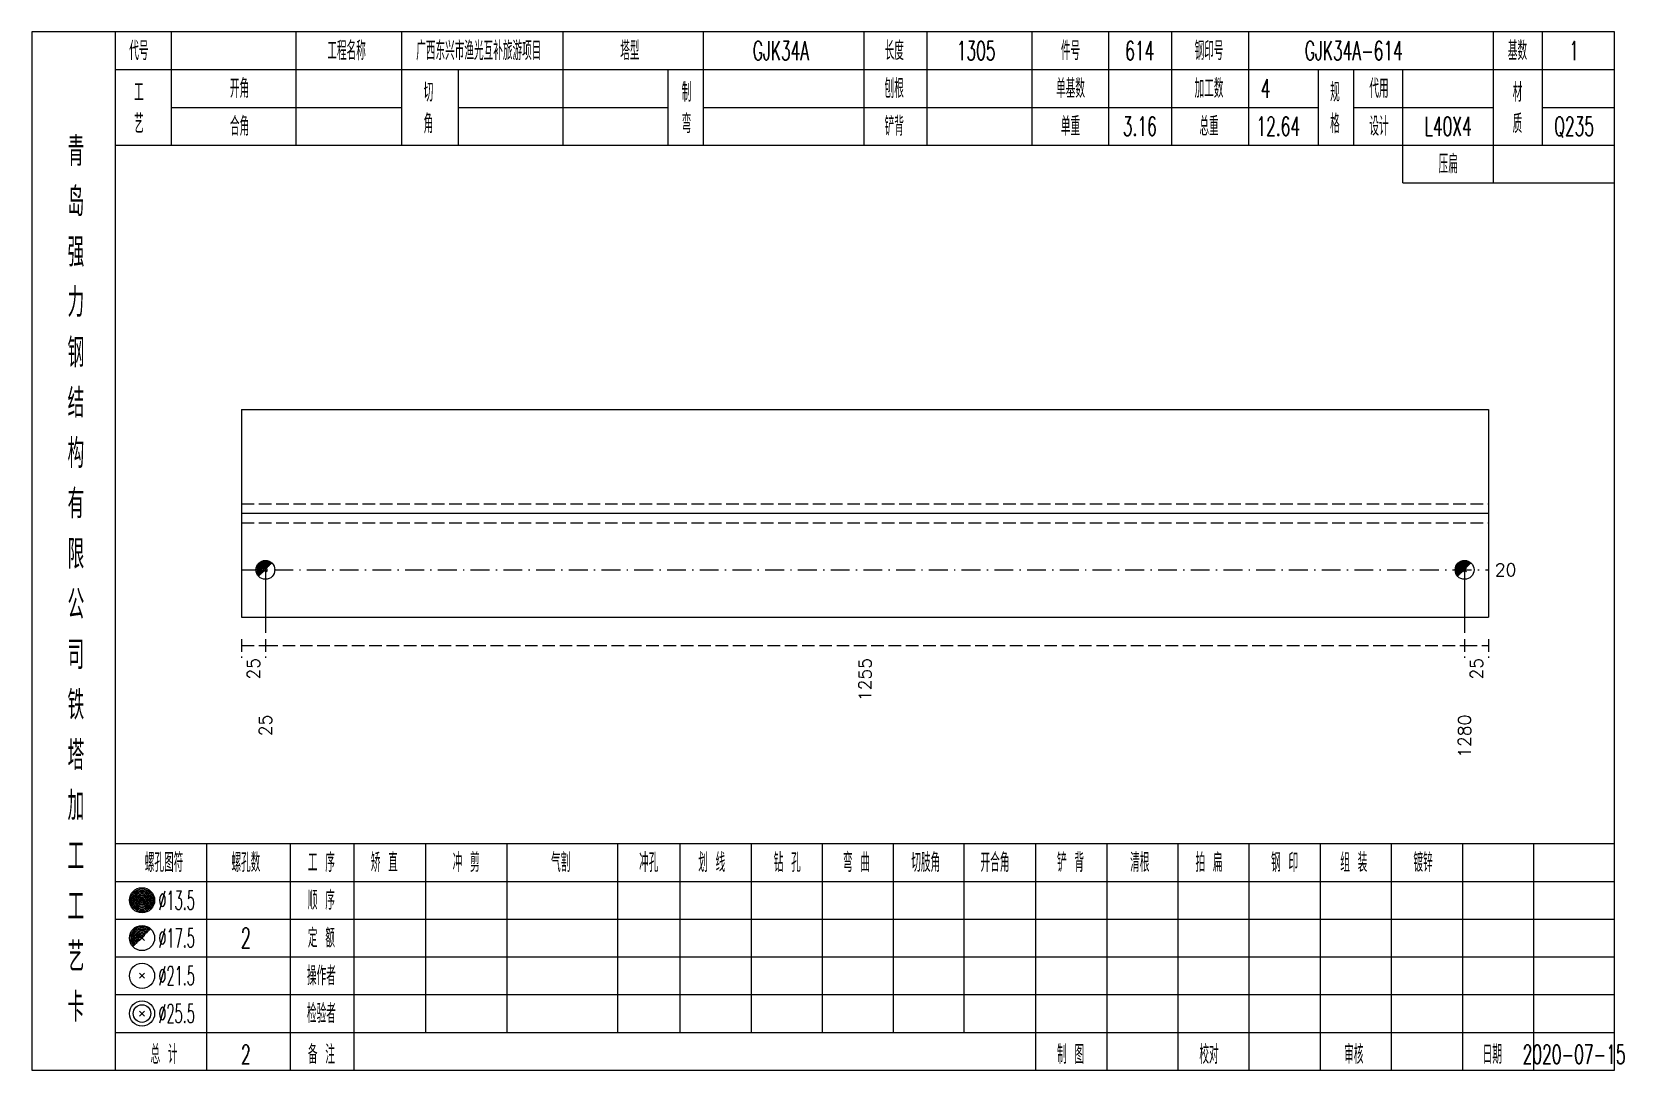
# Model space of a CAD drawing. Extents: x 0 to 2606, y -377 to 6479.
# Drawn here: x 1045.6 to 1298.5, y 3675 to 3840 of the extents above; entities that cross this region are included whole.
import ezdxf
from ezdxf.enums import TextEntityAlignment as Align

# ---------------------------------------------------------------- set-up
doc = ezdxf.new("R2010")
doc.units = 0
doc.header["$MEASUREMENT"] = 0
doc.linetypes.add('一点画线', pattern=[5.2, 3, -1, 0.2, -1])
doc.linetypes.add('虚线', pattern=[2.75, 2, -0.75])
doc.layers.get('0').update_dxf_attribs({"linetype": 'CONTINUOUS', "lineweight": 25})
doc.layers.add('1', color=7, linetype='CONTINUOUS', lineweight=25)
doc.layers.add('4', color=7, linetype='CONTINUOUS', lineweight=25)
doc.styles.get("Standard").update_dxf_attribs({"font": 'simplex.shx', "width": 0.7, "height": 3, "bigfont": 'gbhzfs.shx'})

msp = doc.modelspace()

# ---------------------------------------------------------------- texts
at = {"color": 7, "linetype": 'Continuous', "lineweight": 13}
msp.add_text('20', height=2, dxfattribs=at).set_placement((1278, 3754.5), align=Align.MIDDLE_LEFT)
at = {"color": 8, "linetype": 'Continuous', "lineweight": 9}
for s, p in [('25', (1080.8, 3740.5)), ('1255', (1177.95, 3740.5)), ('25', (1275.1, 3740.5))]:
    msp.add_text(s, height=2, rotation=90, dxfattribs=at).set_placement(p, align=Align.MIDDLE_RIGHT)
at = {"layer": '1', "color": 7, "linetype": 'Continuous', "lineweight": 13}
for s, p in [('25', (1082.7, 3731.5)), ('1280', (1273.2, 3731.5))]:
    msp.add_text(s, height=2, rotation=90, dxfattribs=at).set_placement(p, align=Align.MIDDLE_RIGHT)
at = {"layer": '4', "color": 1, "linetype": 'Continuous', "lineweight": 13}
for s, height, width, p in [('代号', 3, 0.6, (1062.6, 3837)), ('工程名称', 3, 0.6, (1095.6, 3837)), ('广西东兴市渔光互补旅游项目', 3, 0.6, (1116.6, 3837)), ('塔型', 3, 0.6, (1140.6, 3837)), ('GJK34A', 3, 0.6, (1164.6, 3837)), ('长度', 3, 0.6, (1182.6, 3837)), ('1305', 3, 0.6, (1195.6, 3837)), ('件号', 3, 0.6, (1210.6, 3837)), ('614', 3, 0.6, (1221.6, 3837)), ('钢印号', 3, 0.6, (1232.6, 3837)), ('GJK34A-614', 3, 0.6, (1255.6, 3837)), ('基数', 3, 0.6, (1281.6, 3837)), ('1', 3, 0.6, (1290.6, 3837)), ('开角', 3, 0.6, (1078.6, 3831)), ('制', 3, 0.6, (1149.6, 3830.4)), ('刨根', 3, 0.6, (1182.6, 3831)), ('单基数', 3, 0.6, (1210.6, 3831)), ('加工数', 3, 0.6, (1232.6, 3831)), ('4', 3, 0.6, (1241.6, 3831)), ('规', 3, 0.6, (1252.6, 3830.4)), ('代用', 3, 0.6, (1259.6, 3831)), ('材', 3, 0.6, (1281.6, 3830.4)), ('工', 3, 0.6, (1062.6, 3830.4)), ('切', 3, 0.6, (1108.6, 3830.4)), ('艺', 3, 0.6, (1062.6, 3825.4)), ('角', 3, 0.6, (1108.6, 3825.4)), ('弯', 3, 0.6, (1149.6, 3825.4)), ('格', 3, 0.6, (1252.6, 3825.4)), ('质', 3, 0.6, (1281.6, 3825.4)), ('合角', 3, 0.6, (1078.6, 3825)), ('铲背', 3, 0.6, (1182.6, 3825)), ('单重', 3, 0.6, (1210.6, 3825)), ('3.16', 3, 0.6, (1221.6, 3825)), ('总重', 3, 0.6, (1232.6, 3825)), ('12.64', 3, 0.6, (1243.6, 3825)), ('设计', 3, 0.6, (1259.6, 3825)), ('L40X4', 3, 0.6, (1270.6, 3825)), ('Q235', 3, 0.6, (1290.6, 3825)), ('青', 4.6, 0.8, (1052.6, 3821)), ('压扁', 3, 0.6, (1270.6, 3819)), ('岛', 4.6, 0.8, (1052.6, 3813)), ('强', 4.6, 0.8, (1052.6, 3805)), ('力', 4.6, 0.8, (1052.6, 3797)), ('钢', 4.6, 0.8, (1052.6, 3789)), ('结', 4.6, 0.8, (1052.6, 3781)), ('构', 4.6, 0.8, (1052.6, 3773)), ('有', 4.6, 0.8, (1052.6, 3765)), ('限', 4.6, 0.8, (1052.6, 3757)), ('公', 4.6, 0.8, (1052.6, 3749)), ('司', 4.6, 0.8, (1052.6, 3741)), ('铁', 4.6, 0.8, (1052.6, 3733)), ('塔', 4.6, 0.8, (1052.6, 3725)), ('加', 4.6, 0.8, (1052.6, 3717)), ('工', 4.6, 0.8, (1052.6, 3709)), ('螺孔图符', 3, 0.6, (1066.6, 3708)), ('螺孔数', 3, 0.6, (1079.6, 3708)), ('工 序', 3, 0.6, (1091.6, 3708)), ('矫 直', 3, 0.6, (1101.6, 3708)), ('冲 剪', 3, 0.6, (1114.6, 3708)), ('气割', 3, 0.6, (1129.6, 3708)), ('冲孔', 3, 0.6, (1143.6, 3708)), ('划 线', 3, 0.6, (1153.6, 3708)), ('钻 孔', 3, 0.6, (1165.6, 3708)), ('弯 曲', 3, 0.6, (1176.6, 3708)), ('切肢角', 3, 0.6, (1187.6, 3708)), ('开合角', 3, 0.6, (1198.6, 3708)), ('铲 背', 3, 0.6, (1210.6, 3708)), ('清根', 3, 0.6, (1221.6, 3708)), ('拍 扁', 3, 0.6, (1232.6, 3708)), ('钢 印', 3, 0.6, (1244.6, 3708)), ('组 装', 3, 0.6, (1255.6, 3708)), ('镀锌', 3, 0.6, (1266.6, 3708)), ('工', 4.6, 0.8, (1052.6, 3701)), ('%%C13.5', 3, 0.5, (1068.6, 3702)), ('顺 序', 3, 0.6, (1091.6, 3702)), ('艺', 4.6, 0.8, (1052.6, 3693)), ('%%C17.5', 3, 0.5, (1068.6, 3696)), ('2', 3.2, 0.6, (1079.6, 3696)), ('定 额', 3, 0.6, (1091.6, 3696)), ('%%C21.5', 3, 0.5, (1068.6, 3690)), ('操作者', 3, 0.6, (1091.6, 3690)), ('卡', 4.6, 0.8, (1052.6, 3685)), ('%%C25.5', 3, 0.5, (1068.6, 3684)), ('检验者', 3, 0.6, (1091.6, 3684)), ('总 计', 3, 0.6, (1066.6, 3677.5)), ('2', 3, 0.6, (1079.6, 3677.5)), ('备 注', 3, 0.6, (1091.6, 3677.5)), ('制 图', 3, 0.6, (1210.6, 3677.5)), ('校对', 3, 0.6, (1232.6, 3677.5)), ('审核', 3, 0.6, (1255.6, 3677.5)), ('日期', 3, 0.6, (1277.6, 3677.5)), ('2020-07-15', 3, 0.6, (1290.6, 3677.5))]:
    msp.add_text(s, height=height, dxfattribs=dict(at, width=width)).set_placement(p, align=Align.MIDDLE_CENTER)

# ---------------------------------------------------------------- linework, layer by layer
at = {"color": 7, "linetype": 'Continuous', "lineweight": 18}
for p, q in [((1078.9, 3780), (1078.9, 3747)), ((1078.9, 3780), (1277, 3780)), ((1277, 3780), (1277, 3747)), ((1078.9, 3763.5), (1277, 3763.5))]:
    msp.add_line(p, q, dxfattribs=at)
at = {"color": 1, "linetype": '虚线', "lineweight": 18}
for p, q in [((1078.9, 3765), (1277, 3765)), ((1078.9, 3762), (1277, 3762))]:
    msp.add_line(p, q, dxfattribs=at)
at = {"color": 3, "linetype": '一点画线', "lineweight": 13}
msp.add_line((1078.9, 3754.5), (1277, 3754.5), dxfattribs=at)
at = {"color": 7, "linetype": 'Continuous', "lineweight": 13}
for p, q in [((1082.7, 3754.5), (1082.7, 3744.5)), ((1273.2, 3754.5), (1273.2, 3744.5))]:
    msp.add_line(p, q, dxfattribs=at)
at = {"color": 8, "linetype": '虚线', "lineweight": 9}
for p, q in [((1078.9, 3743.5), (1078.9, 3740.5)), ((1078.9, 3742.5), (1082.7, 3742.5)), ((1082.7, 3743.5), (1082.7, 3740.5)), ((1082.7, 3743.5), (1082.7, 3740.5)), ((1082.7, 3742.5), (1273.2, 3742.5)), ((1273.2, 3743.5), (1273.2, 3740.5)), ((1273.2, 3743.5), (1273.2, 3740.5)), ((1273.2, 3742.5), (1277, 3742.5)), ((1277, 3743.5), (1277, 3740.5))]:
    msp.add_line(p, q, dxfattribs=at)
at = {"layer": '1', "color": 7, "linetype": 'Continuous', "lineweight": 0}
for p, q in [((1082.4, 3754.2), (1083, 3754.8)), ((1082.4, 3754.8), (1083, 3754.2)), ((1272.9, 3754.2), (1273.5, 3754.8)), ((1272.9, 3754.8), (1273.5, 3754.2))]:
    msp.add_line(p, q, dxfattribs=at)
at = {"layer": '1', "color": 7, "linetype": 'Continuous', "lineweight": 18}
msp.add_line((1078.9, 3747), (1277, 3747), dxfattribs=at)
at = {"layer": '1', "color": 7, "linetype": 'Continuous', "lineweight": 13}
for centre in [(1082.7, 3754.5), (1273.2, 3754.5)]:
    msp.add_circle(centre, 1.5, dxfattribs=at)
for centre, radius in [((1082.7, 3754.5), 1.35), ((1082.7, 3754.5), 1.2), ((1082.7, 3754.5), 1.05), ((1082.7, 3754.5), 0.9), ((1082.7, 3754.5), 0.75), ((1082.7, 3754.5), 0.6), ((1082.7, 3754.5), 0.45), ((1082.7, 3754.5), 0.3), ((1082.7, 3754.5), 0.15), ((1273.2, 3754.5), 1.35), ((1273.2, 3754.5), 1.2), ((1273.2, 3754.5), 1.05), ((1273.2, 3754.5), 0.9), ((1273.2, 3754.5), 0.75), ((1273.2, 3754.5), 0.6), ((1273.2, 3754.5), 0.45), ((1273.2, 3754.5), 0.3), ((1273.2, 3754.5), 0.15)]:
    msp.add_arc(centre, radius, 45, 225, dxfattribs=at)
at = {"layer": '4', "color": 1, "linetype": 'Continuous', "lineweight": 18}
for p, q in [((1058.9, 3675), (1058.9, 3840)), ((1067.8, 3822), (1067.8, 3840)), ((1087.6, 3822), (1087.6, 3840)), ((1104.4, 3822), (1104.4, 3840)), ((1130, 3822), (1130, 3840)), ((1152.3, 3822), (1152.3, 3840)), ((1177.8, 3822), (1177.8, 3840)), ((1187.8, 3822), (1187.8, 3840)), ((1204.5, 3822), (1204.5, 3840)), ((1216.7, 3822), (1216.7, 3840)), ((1226.7, 3822), (1226.7, 3840)), ((1238.9, 3822), (1238.9, 3840)), ((1277.8, 3816), (1277.8, 3840)), ((1285.6, 3822), (1285.6, 3840)), ((1058.9, 3834), (1297, 3834)), ((1113.4, 3822), (1113.4, 3834)), ((1146.7, 3822), (1146.7, 3834)), ((1250, 3822), (1250, 3834)), ((1255.6, 3822), (1255.6, 3834)), ((1263.4, 3816), (1263.4, 3834)), ((1067.8, 3828), (1104.4, 3828)), ((1113.4, 3828), (1146.7, 3828)), ((1152.3, 3828), (1250, 3828)), ((1255.6, 3828), (1277.8, 3828)), ((1285.6, 3828), (1297, 3828)), ((1058.9, 3822), (1297, 3822)), ((1263.4, 3816), (1297, 3816)), ((1058.9, 3711), (1297, 3711)), ((1073.4, 3675), (1073.4, 3711)), ((1086.7, 3675), (1086.7, 3711)), ((1096.8, 3675), (1096.8, 3711)), ((1108.2, 3681), (1108.2, 3711)), ((1121.1, 3681), (1121.1, 3711)), ((1138.7, 3681), (1138.7, 3711)), ((1148.6, 3681), (1148.6, 3711)), ((1159.9, 3681), (1159.9, 3711)), ((1171.2, 3681), (1171.2, 3711)), ((1182.5, 3681), (1182.5, 3711)), ((1193.7, 3681), (1193.7, 3711)), ((1205.1, 3681), (1205.1, 3711)), ((1216.4, 3681), (1216.4, 3711)), ((1227.7, 3681), (1227.7, 3711)), ((1239, 3681), (1239, 3711)), ((1250.3, 3681), (1250.3, 3711)), ((1261.6, 3681), (1261.6, 3711)), ((1272.9, 3681), (1272.9, 3711)), ((1284.2, 3681), (1284.2, 3711)), ((1058.9, 3705), (1297, 3705)), ((1058.9, 3699), (1297, 3699)), ((1058.9, 3693), (1297, 3693)), ((1058.9, 3687), (1297, 3687)), ((1058.9, 3681), (1297, 3681)), ((1205.1, 3675), (1205.1, 3681)), ((1216.4, 3675), (1216.4, 3681)), ((1227.7, 3675), (1227.7, 3681)), ((1239, 3675), (1239, 3681)), ((1250.3, 3675), (1250.3, 3681)), ((1261.6, 3675), (1261.6, 3681)), ((1272.9, 3675), (1272.9, 3681)), ((1284.2, 3675), (1284.2, 3681))]:
    msp.add_line(p, q, dxfattribs=at)
at = {"layer": '4', "color": 7, "linetype": 'Continuous', "lineweight": 13}
for p, q in [((1062.9, 3701.8), (1063.3, 3702.2)), ((1063.3, 3701.8), (1062.9, 3702.2)), ((1062.7, 3689.6), (1063.5, 3690.4)), ((1063.5, 3689.6), (1062.7, 3690.4)), ((1062.7, 3683.6), (1063.5, 3684.4)), ((1063.5, 3683.6), (1062.7, 3684.4))]:
    msp.add_line(p, q, dxfattribs=at)
at = {"layer": '4', "color": 7, "linetype": 'Continuous', "lineweight": 0}
for p, q in [((1062.7, 3695.6), (1063.5, 3696.4)), ((1062.7, 3696.4), (1063.5, 3695.6))]:
    msp.add_line(p, q, dxfattribs=at)
at = {"layer": '4', "color": 1, "linetype": 'Continuous', "lineweight": 18}
msp.add_lwpolyline([(1045.6, 3840), (1045.6, 3675), (1297, 3675), (1297, 3840)], close=True, dxfattribs=at)
at = {"layer": '4', "color": 7, "linetype": 'Continuous', "lineweight": 13}
for centre, radius in [((1063.1, 3702), 2), ((1063.1, 3702), 1.8), ((1063.1, 3702), 1.6), ((1063.1, 3702), 1.4), ((1063.1, 3702), 1.2), ((1063.1, 3702), 1), ((1063.1, 3702), 0.8), ((1063.1, 3702), 0.6), ((1063.1, 3702), 0.4), ((1063.1, 3702), 0.2), ((1063.1, 3696), 2), ((1063.1, 3690), 2), ((1063.1, 3684), 2), ((1063.1, 3684), 1.4)]:
    msp.add_circle(centre, radius, dxfattribs=at)
for radius in [1.8, 1.6, 1.4, 1.2, 1, 0.8, 0.6, 0.4, 0.2]:
    msp.add_arc((1063.1, 3696), radius, 45, 225, dxfattribs=at)

msp.set_redraw_order([(e.dxf.handle, doc.entitydb.next_handle()) for e in msp.query("TEXT MTEXT ATTDEF DIMENSION ARC_DIMENSION")])  # texts and dimensions are drawn at this point

doc.saveas('drawing.dxf')
